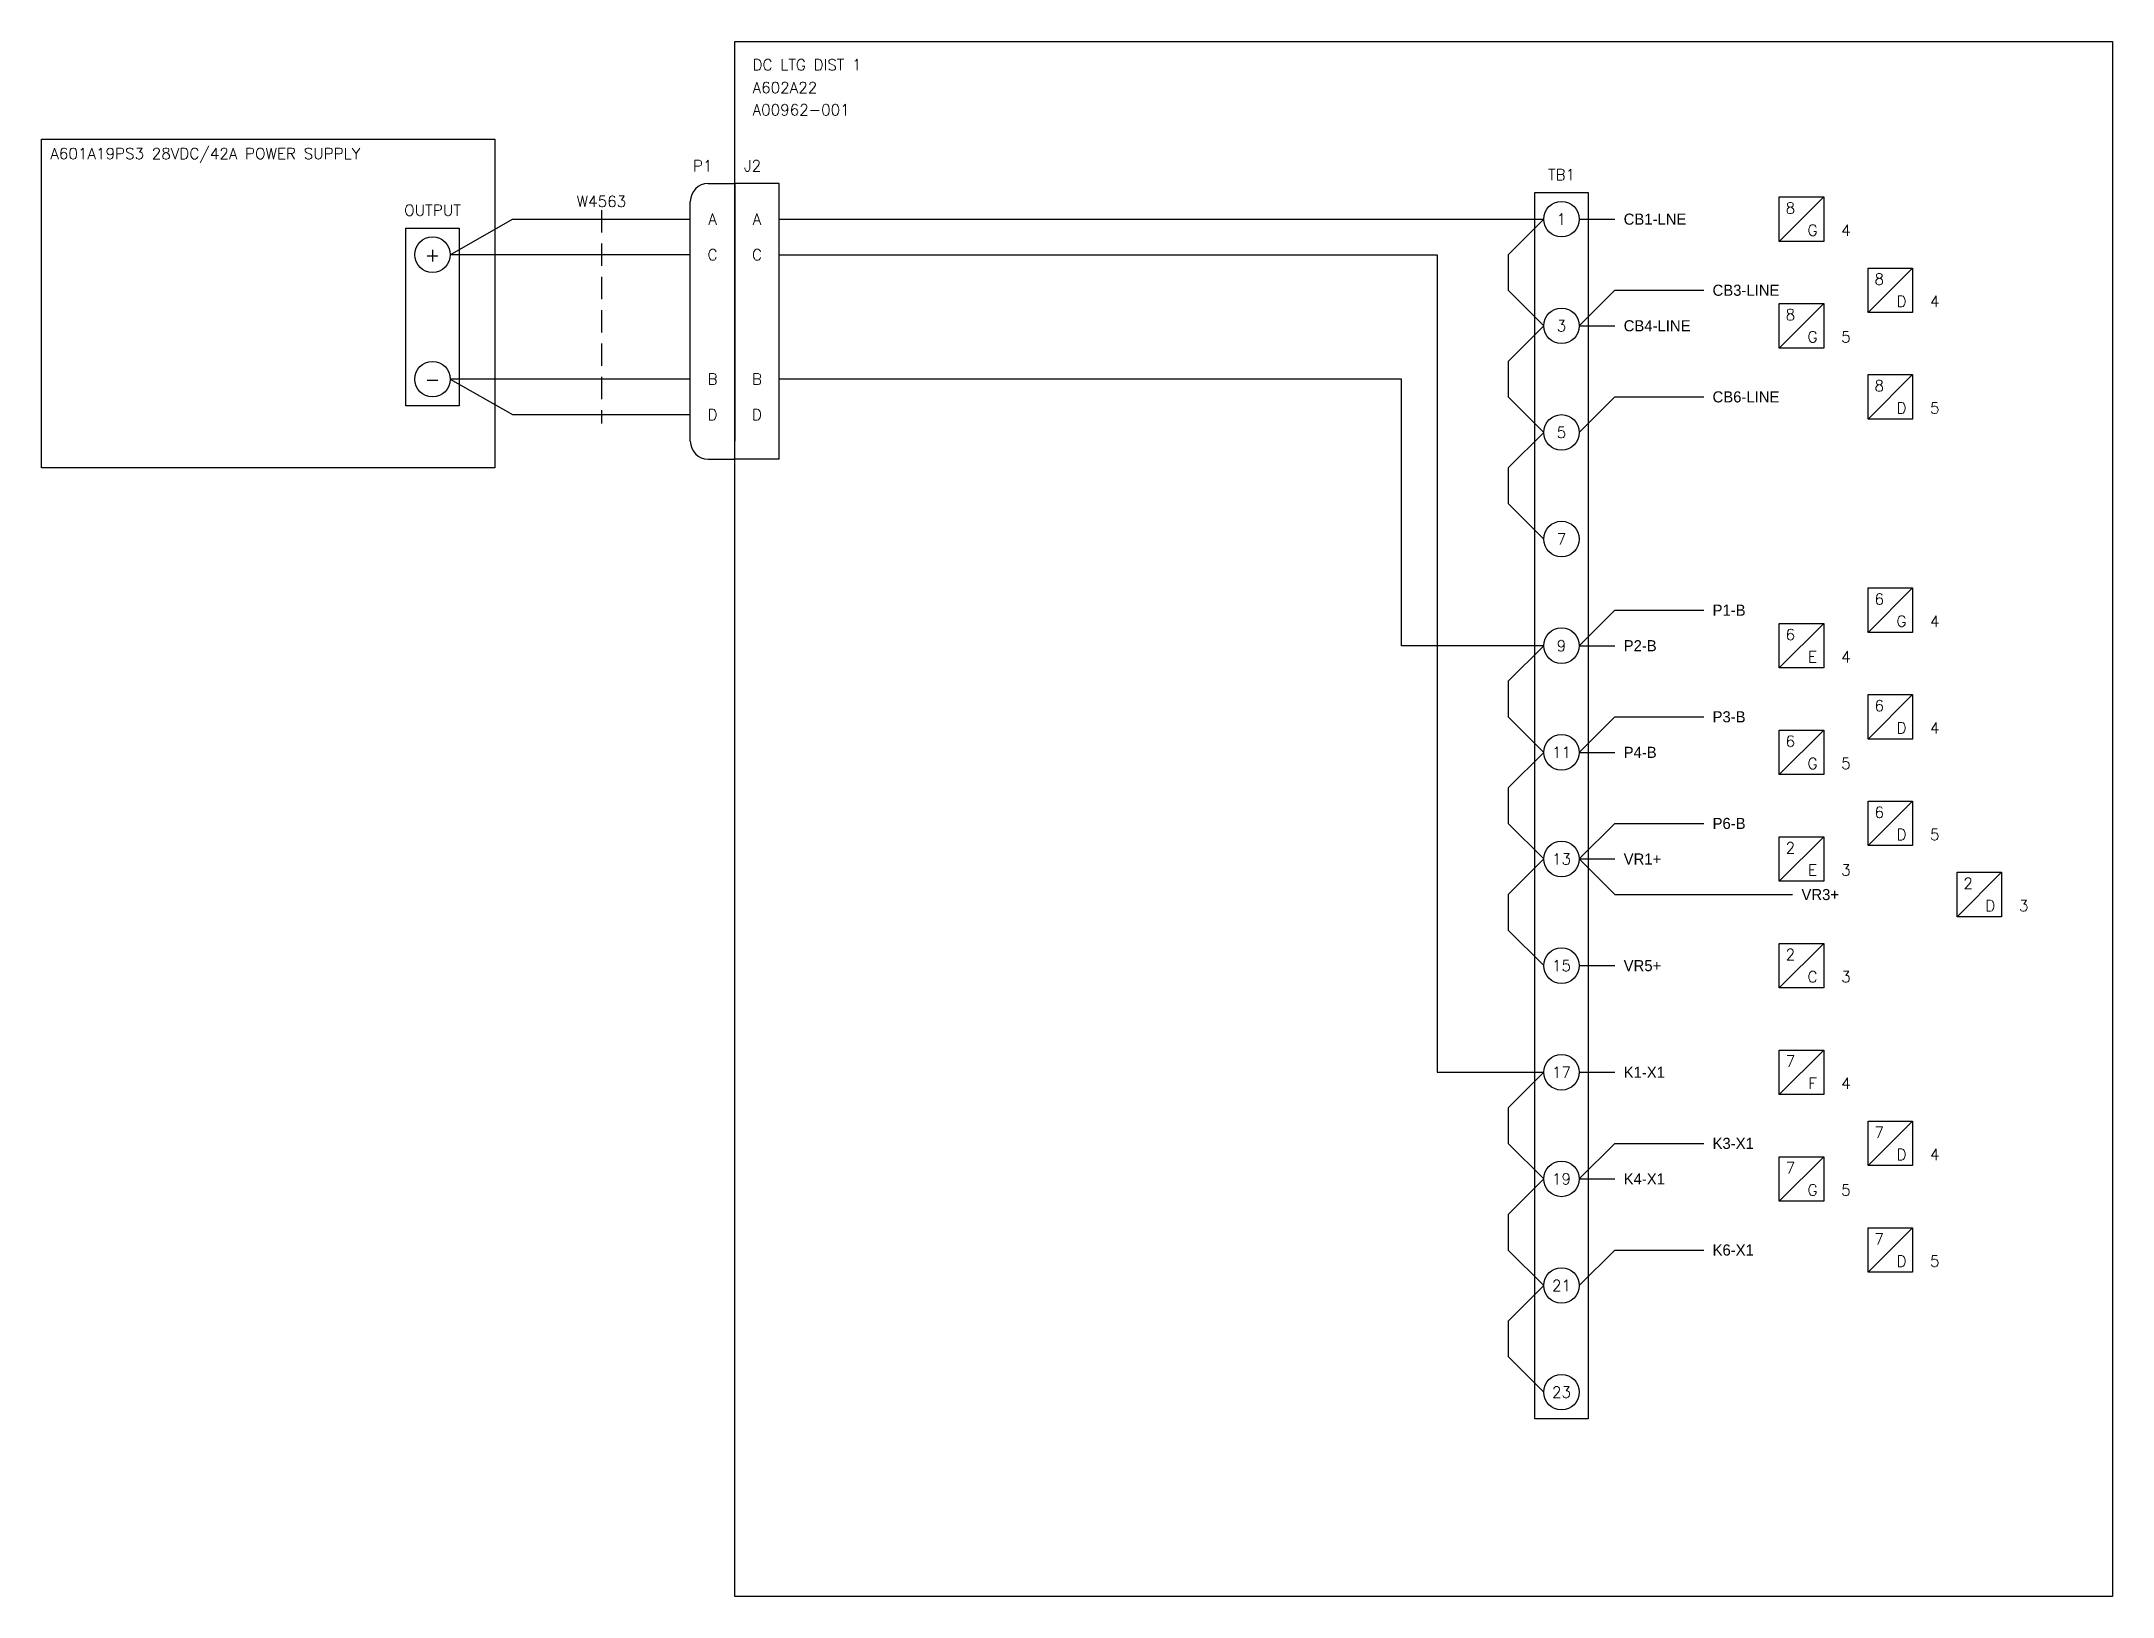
# Model space of a CAD drawing. Extents: x -29 to 207, y 0 to 19.
# Drawn here: x 1.3 to 24.6, y 0.9 to 18.4 of the extents above; entities that cross this region are included whole.
import ezdxf
from ezdxf.enums import TextEntityAlignment as Align

# ---------------------------------------------------------------- set-up
doc = ezdxf.new("R2010")
doc.units = 0
doc.header["$MEASUREMENT"] = 0
doc.linetypes.add('DASHED2', pattern=[0.375, 0.25, -0.125])
doc.linetypes.add('DGN5', pattern=[0.257567, 0.085856, -0.171711])
doc.layers.get('0').update_dxf_attribs({"linetype": 'CONTINUOUS'})
doc.styles.add('SCHEMATIC', font='romans.shx', dxfattribs={"height": 0.125})

msp = doc.modelspace()

# ---------------------------------------------------------------- texts
at = {"linetype": 'DGN5', "style": 'SCHEMATIC'}
for s, p in [('DC LTG DIST 1', (9.3, 18.2)), ('A602A22', (9.3, 17.943)), ('A00962-001', (9.3, 17.693))]:
    msp.add_text(s, height=0.125, dxfattribs=at).set_placement(p, align=Align.TOP_LEFT)
at = {"style": 'SCHEMATIC'}
msp.add_text('P1', height=0.125, dxfattribs=at).set_placement((8.85, 17), align=Align.MIDDLE_RIGHT)
for s, height, p in [('J2', 0.125, (9.3, 17)), ('TB1', 0.125, (18.4, 16.9)), ('OUTPUT', 0.125, (5.7, 16.5)), ('W4563', 0.125, (7.6, 16.6)), ('A', 0.125, (8.85, 16.4)), ('A', 0.125, (9.35, 16.4)), ('1', 0.125, (18.4, 16.4)), ('+', 0.156, (5.7, 16)), ('C', 0.125, (8.85, 16)), ('C', 0.125, (9.35, 16)), ('3', 0.125, (18.4, 15.2)), ('-', 0.156, (5.7, 14.6)), ('B', 0.125, (8.85, 14.6)), ('B', 0.125, (9.35, 14.6)), ('D', 0.125, (8.85, 14.2)), ('D', 0.125, (9.35, 14.2)), ('5', 0.125, (18.4, 14)), ('7', 0.125, (18.4, 12.8)), ('9', 0.125, (18.4, 11.6)), ('11', 0.125, (18.4, 10.4)), ('13', 0.125, (18.4, 9.2)), ('15', 0.125, (18.4, 8)), ('17', 0.125, (18.4, 6.8)), ('19', 0.125, (18.4, 5.6)), ('21', 0.125, (18.4, 4.4)), ('23', 0.125, (18.4, 3.2))]:
    msp.add_text(s, height=height, dxfattribs=at).set_placement(p, align=Align.MIDDLE_CENTER)
at = {"insert": (1.4, 17.2), "char_height": 0.125, "width": 5.3, "attachment_point": 1, "style": 'SCHEMATIC'}
msp.add_mtext('A601A19PS3 28VDC/42A POWER SUPPLY', dxfattribs=at)

# ---------------------------------------------------------------- blocks, each defined once
blk = doc.blocks.new('DEST_TO')
for p, q in [((2.25, -0.25), (2.75, 0.25)), ((0, 0), (0.4, 0))]:
    blk.add_line(p, q)
blk.add_lwpolyline([(2.25, 0.25), (2.75, 0.25), (2.75, -0.25), (2.25, -0.25)], close=True)
blk.add_attdef('CONTACT_REFDES', text='', height=0.125).set_placement((0.5, 0), align=Align.MIDDLE_LEFT)
at = {"style": 'SCHEMATIC'}
for p in [(2.375, 0.125), (2.625, -0.125)]:
    blk.add_attdef('X', text='', height=0.125, dxfattribs=at).set_placement(p, align=Align.MIDDLE)
for tag, p in [('DWG_TITLE', (3.3, 0)), ('DWG_#', (3.3, -0.2))]:
    blk.add_attdef(tag, p, '', height=0.125)
blk.add_attdef('X', text='', height=0.125, dxfattribs=at).set_placement((3, -0.125), align=Align.MIDDLE_CENTER)

# ---------------------------------------------------------------- linework, layer by layer
for p, q in [((8.8, 16.8), (9.1, 16.8)), ((9.6, 16.8), (9.1, 16.8)), ((9.1, 16.8), (9.1, 13.9)), ((9.1, 16.8), (9.1, 13.9)), ((9.6, 13.7), (9.6, 16.8)), ((8.6, 13.9), (8.6, 16.6)), ((18.2, 16.4), (17.8, 16)), ((17.8, 16), (17.8, 15.6)), ((18.2, 15.2), (17.8, 15.6)), ((18.6, 15.2), (19, 15.6)), ((19, 15.6), (19.6, 15.6)), ((18.2, 15.2), (17.8, 14.8)), ((17.8, 14.8), (17.8, 14.4)), ((18.2, 14), (17.8, 14.4)), ((18.6, 14), (19, 14.4)), ((19, 14.4), (19.6, 14.4)), ((18.2, 14), (17.8, 13.6)), ((8.8, 13.7), (9.1, 13.7)), ((9.6, 13.7), (9.1, 13.7)), ((17.8, 13.6), (17.8, 13.2)), ((18.2, 12.8), (17.8, 13.2)), ((18.6, 11.6), (19, 12)), ((19, 12), (19.6, 12)), ((18.2, 11.6), (17.8, 11.2)), ((17.8, 11.2), (17.8, 10.8)), ((18.2, 10.4), (17.8, 10.8)), ((18.6, 10.4), (19, 10.8)), ((19, 10.8), (19.6, 10.8)), ((18.2, 10.4), (17.8, 10)), ((17.8, 10), (17.8, 9.6)), ((18.2, 9.2), (17.8, 9.6)), ((18.6, 9.2), (19, 9.6)), ((19, 9.6), (19.6, 9.6)), ((18.2, 9.2), (17.8, 8.8)), ((18.6, 9.2), (19, 8.8)), ((17.8, 8.8), (17.8, 8.4)), ((19, 8.8), (19.6, 8.8)), ((19.6, 8.8), (20.6, 8.8)), ((18.2, 8), (17.8, 8.4)), ((18.2, 6.8), (17.8, 6.4)), ((17.8, 6.4), (17.8, 6)), ((18.2, 5.6), (17.8, 6)), ((18.6, 5.6), (19, 6)), ((19, 6), (19.6, 6)), ((18.2, 5.6), (17.8, 5.2)), ((17.8, 5.2), (17.8, 4.8)), ((18.2, 4.4), (17.8, 4.8)), ((18.6, 4.4), (19, 4.8)), ((19, 4.8), (19.6, 4.8)), ((18.2, 4.4), (17.8, 4)), ((17.8, 4), (17.8, 3.6)), ((18.2, 3.2), (17.8, 3.6))]:
    msp.add_line(p, q)
at = {"linetype": 'DASHED2'}
msp.add_line((7.6, 16.5), (7.6, 14.1), dxfattribs=at)
for points in [[(9.1, 0.9), (9.1, 18.4), (24.6, 18.4), (24.6, 0.9), (9.1, 0.9)], [(8.6, 16), (5.9, 16), (6.6, 16.4), (8.6, 16.4)], [(9.6, 16.4), (14, 16.4), (15.8, 16.4), (18.2, 16.4)], [(9.6, 16), (17, 16), (17, 6.8), (18.2, 6.8)], [(8.6, 14.6), (5.9, 14.6), (6.6, 14.2), (8.6, 14.2)], [(18.2, 11.6), (16.6, 11.6), (16.6, 14.6), (9.6, 14.6)], [(15.988, 0.9), (13.1, 0.9), (9.1, 0.9)]]:
    msp.add_lwpolyline(points)
for points in [[(1.3, 17.3), (6.4, 17.3), (6.4, 13.6), (1.3, 13.6)], [(18.1, 16.7), (18.7, 16.7), (18.7, 2.9), (18.1, 2.9)], [(5.4, 16.3), (6, 16.3), (6, 14.3), (5.4, 14.3)]]:
    msp.add_lwpolyline(points, close=True)
for centre in [(18.4, 16.4), (5.7, 16), (18.4, 15.2), (5.7, 14.6), (18.4, 14), (18.4, 12.8), (18.4, 11.6), (18.4, 10.4), (18.4, 9.2), (18.4, 8), (18.4, 6.8), (18.4, 5.6), (18.4, 4.4), (18.4, 3.2)]:
    msp.add_circle(centre, 0.2)
for centre, start, end in [((8.8, 16.6), 90, 180), ((8.8, 13.9), 180, 270)]:
    msp.add_arc(centre, 0.2, start, end)

# ---------------------------------------------------------------- block references
ref = msp.add_blockref('DEST_TO', (18.6, 16.4))
ref.add_attrib('X', 'G', dxfattribs={"height": 0.125, "style": 'SCHEMATIC'}).set_placement((21.225, 16.275), align=Align.MIDDLE)
ref.add_attrib('X', '8', dxfattribs={"height": 0.125, "style": 'SCHEMATIC'}).set_placement((20.975, 16.525), align=Align.MIDDLE)
ref.add_attrib('X', '4', dxfattribs={"height": 0.125, "style": 'SCHEMATIC'}).set_placement((21.6, 16.275), align=Align.MIDDLE_CENTER)
ref.add_attrib('CONTACT_REFDES', 'CB1-LNE', dxfattribs={"height": 0.125}).set_placement((19.1, 16.4), align=Align.MIDDLE_LEFT)
ref = msp.add_blockref('DEST_TO', (19.6, 15.6))
ref.add_attrib('X', 'D', dxfattribs={"height": 0.125, "style": 'SCHEMATIC'}).set_placement((22.225, 15.475), align=Align.MIDDLE)
ref.add_attrib('X', '8', dxfattribs={"height": 0.125, "style": 'SCHEMATIC'}).set_placement((21.975, 15.725), align=Align.MIDDLE)
ref.add_attrib('X', '4', dxfattribs={"height": 0.125, "style": 'SCHEMATIC'}).set_placement((22.6, 15.475), align=Align.MIDDLE_CENTER)
ref.add_attrib('CONTACT_REFDES', 'CB3-LINE', dxfattribs={"height": 0.125}).set_placement((20.1, 15.6), align=Align.MIDDLE_LEFT)
ref = msp.add_blockref('DEST_TO', (18.6, 15.2))
ref.add_attrib('X', 'G', dxfattribs={"height": 0.125, "style": 'SCHEMATIC'}).set_placement((21.225, 15.075), align=Align.MIDDLE)
ref.add_attrib('X', '8', dxfattribs={"height": 0.125, "style": 'SCHEMATIC'}).set_placement((20.975, 15.325), align=Align.MIDDLE)
ref.add_attrib('X', '5', dxfattribs={"height": 0.125, "style": 'SCHEMATIC'}).set_placement((21.6, 15.075), align=Align.MIDDLE_CENTER)
ref.add_attrib('CONTACT_REFDES', 'CB4-LINE', dxfattribs={"height": 0.125}).set_placement((19.1, 15.2), align=Align.MIDDLE_LEFT)
ref = msp.add_blockref('DEST_TO', (19.6, 14.4))
ref.add_attrib('X', 'D', dxfattribs={"height": 0.125, "style": 'SCHEMATIC'}).set_placement((22.225, 14.275), align=Align.MIDDLE)
ref.add_attrib('X', '8', dxfattribs={"height": 0.125, "style": 'SCHEMATIC'}).set_placement((21.975, 14.525), align=Align.MIDDLE)
ref.add_attrib('X', '5', dxfattribs={"height": 0.125, "style": 'SCHEMATIC'}).set_placement((22.6, 14.275), align=Align.MIDDLE_CENTER)
ref.add_attrib('CONTACT_REFDES', 'CB6-LINE', dxfattribs={"height": 0.125}).set_placement((20.1, 14.4), align=Align.MIDDLE_LEFT)
ref = msp.add_blockref('DEST_TO', (19.6, 12))
ref.add_attrib('X', 'G', dxfattribs={"height": 0.125, "style": 'SCHEMATIC'}).set_placement((22.225, 11.875), align=Align.MIDDLE)
ref.add_attrib('X', '6', dxfattribs={"height": 0.125, "style": 'SCHEMATIC'}).set_placement((21.975, 12.125), align=Align.MIDDLE)
ref.add_attrib('X', '4', dxfattribs={"height": 0.125, "style": 'SCHEMATIC'}).set_placement((22.6, 11.875), align=Align.MIDDLE_CENTER)
ref.add_attrib('CONTACT_REFDES', 'P1-B', dxfattribs={"height": 0.125}).set_placement((20.1, 12), align=Align.MIDDLE_LEFT)
ref = msp.add_blockref('DEST_TO', (18.6, 11.6))
ref.add_attrib('X', 'E', dxfattribs={"height": 0.125, "style": 'SCHEMATIC'}).set_placement((21.225, 11.475), align=Align.MIDDLE)
ref.add_attrib('X', '6', dxfattribs={"height": 0.125, "style": 'SCHEMATIC'}).set_placement((20.975, 11.725), align=Align.MIDDLE)
ref.add_attrib('X', '4', dxfattribs={"height": 0.125, "style": 'SCHEMATIC'}).set_placement((21.6, 11.475), align=Align.MIDDLE_CENTER)
ref.add_attrib('CONTACT_REFDES', 'P2-B', dxfattribs={"height": 0.125}).set_placement((19.1, 11.6), align=Align.MIDDLE_LEFT)
ref = msp.add_blockref('DEST_TO', (19.6, 10.8))
ref.add_attrib('X', 'D', dxfattribs={"height": 0.125, "style": 'SCHEMATIC'}).set_placement((22.225, 10.675), align=Align.MIDDLE)
ref.add_attrib('X', '6', dxfattribs={"height": 0.125, "style": 'SCHEMATIC'}).set_placement((21.975, 10.925), align=Align.MIDDLE)
ref.add_attrib('X', '4', dxfattribs={"height": 0.125, "style": 'SCHEMATIC'}).set_placement((22.6, 10.675), align=Align.MIDDLE_CENTER)
ref.add_attrib('CONTACT_REFDES', 'P3-B', dxfattribs={"height": 0.125}).set_placement((20.1, 10.8), align=Align.MIDDLE_LEFT)
ref = msp.add_blockref('DEST_TO', (18.6, 10.4))
ref.add_attrib('X', 'G', dxfattribs={"height": 0.125, "style": 'SCHEMATIC'}).set_placement((21.225, 10.275), align=Align.MIDDLE)
ref.add_attrib('X', '6', dxfattribs={"height": 0.125, "style": 'SCHEMATIC'}).set_placement((20.975, 10.525), align=Align.MIDDLE)
ref.add_attrib('X', '5', dxfattribs={"height": 0.125, "style": 'SCHEMATIC'}).set_placement((21.6, 10.275), align=Align.MIDDLE_CENTER)
ref.add_attrib('CONTACT_REFDES', 'P4-B', dxfattribs={"height": 0.125}).set_placement((19.1, 10.4), align=Align.MIDDLE_LEFT)
ref = msp.add_blockref('DEST_TO', (19.6, 9.6))
ref.add_attrib('X', 'D', dxfattribs={"height": 0.125, "style": 'SCHEMATIC'}).set_placement((22.225, 9.475), align=Align.MIDDLE)
ref.add_attrib('X', '6', dxfattribs={"height": 0.125, "style": 'SCHEMATIC'}).set_placement((21.975, 9.725), align=Align.MIDDLE)
ref.add_attrib('X', '5', dxfattribs={"height": 0.125, "style": 'SCHEMATIC'}).set_placement((22.6, 9.475), align=Align.MIDDLE_CENTER)
ref.add_attrib('CONTACT_REFDES', 'P6-B', dxfattribs={"height": 0.125}).set_placement((20.1, 9.6), align=Align.MIDDLE_LEFT)
ref = msp.add_blockref('DEST_TO', (18.6, 9.2))
ref.add_attrib('X', 'E', dxfattribs={"height": 0.125, "style": 'SCHEMATIC'}).set_placement((21.225, 9.075), align=Align.MIDDLE)
ref.add_attrib('X', '2', dxfattribs={"height": 0.125, "style": 'SCHEMATIC'}).set_placement((20.975, 9.325), align=Align.MIDDLE)
ref.add_attrib('X', '3', dxfattribs={"height": 0.125, "style": 'SCHEMATIC'}).set_placement((21.6, 9.075), align=Align.MIDDLE_CENTER)
ref.add_attrib('CONTACT_REFDES', 'VR1+', dxfattribs={"height": 0.125}).set_placement((19.1, 9.2), align=Align.MIDDLE_LEFT)
ref = msp.add_blockref('DEST_TO', (20.6, 8.8))
ref.add_attrib('X', 'D', dxfattribs={"height": 0.125, "style": 'SCHEMATIC'}).set_placement((23.225, 8.675), align=Align.MIDDLE)
ref.add_attrib('X', '2', dxfattribs={"height": 0.125, "style": 'SCHEMATIC'}).set_placement((22.975, 8.925), align=Align.MIDDLE)
ref.add_attrib('X', '3', dxfattribs={"height": 0.125, "style": 'SCHEMATIC'}).set_placement((23.6, 8.675), align=Align.MIDDLE_CENTER)
ref.add_attrib('CONTACT_REFDES', 'VR3+', dxfattribs={"height": 0.125}).set_placement((21.1, 8.8), align=Align.MIDDLE_LEFT)
ref = msp.add_blockref('DEST_TO', (18.6, 8))
ref.add_attrib('X', 'C', dxfattribs={"height": 0.125, "style": 'SCHEMATIC'}).set_placement((21.225, 7.875), align=Align.MIDDLE)
ref.add_attrib('X', '2', dxfattribs={"height": 0.125, "style": 'SCHEMATIC'}).set_placement((20.975, 8.125), align=Align.MIDDLE)
ref.add_attrib('X', '3', dxfattribs={"height": 0.125, "style": 'SCHEMATIC'}).set_placement((21.6, 7.875), align=Align.MIDDLE_CENTER)
ref.add_attrib('CONTACT_REFDES', 'VR5+', dxfattribs={"height": 0.125}).set_placement((19.1, 8), align=Align.MIDDLE_LEFT)
ref = msp.add_blockref('DEST_TO', (18.6, 6.8))
ref.add_attrib('X', 'F', dxfattribs={"height": 0.125, "style": 'SCHEMATIC'}).set_placement((21.225, 6.675), align=Align.MIDDLE)
ref.add_attrib('X', '7', dxfattribs={"height": 0.125, "style": 'SCHEMATIC'}).set_placement((20.975, 6.925), align=Align.MIDDLE)
ref.add_attrib('X', '4', dxfattribs={"height": 0.125, "style": 'SCHEMATIC'}).set_placement((21.6, 6.675), align=Align.MIDDLE_CENTER)
ref.add_attrib('CONTACT_REFDES', 'K1-X1', dxfattribs={"height": 0.125}).set_placement((19.1, 6.8), align=Align.MIDDLE_LEFT)
ref = msp.add_blockref('DEST_TO', (19.6, 6))
ref.add_attrib('X', 'D', dxfattribs={"height": 0.125, "style": 'SCHEMATIC'}).set_placement((22.225, 5.875), align=Align.MIDDLE)
ref.add_attrib('X', '7', dxfattribs={"height": 0.125, "style": 'SCHEMATIC'}).set_placement((21.975, 6.125), align=Align.MIDDLE)
ref.add_attrib('X', '4', dxfattribs={"height": 0.125, "style": 'SCHEMATIC'}).set_placement((22.6, 5.875), align=Align.MIDDLE_CENTER)
ref.add_attrib('CONTACT_REFDES', 'K3-X1', dxfattribs={"height": 0.125}).set_placement((20.1, 6), align=Align.MIDDLE_LEFT)
ref = msp.add_blockref('DEST_TO', (18.6, 5.6))
ref.add_attrib('X', 'G', dxfattribs={"height": 0.125, "style": 'SCHEMATIC'}).set_placement((21.225, 5.475), align=Align.MIDDLE)
ref.add_attrib('X', '7', dxfattribs={"height": 0.125, "style": 'SCHEMATIC'}).set_placement((20.975, 5.725), align=Align.MIDDLE)
ref.add_attrib('X', '5', dxfattribs={"height": 0.125, "style": 'SCHEMATIC'}).set_placement((21.6, 5.475), align=Align.MIDDLE_CENTER)
ref.add_attrib('CONTACT_REFDES', 'K4-X1', dxfattribs={"height": 0.125}).set_placement((19.1, 5.6), align=Align.MIDDLE_LEFT)
ref = msp.add_blockref('DEST_TO', (19.6, 4.8))
ref.add_attrib('X', 'D', dxfattribs={"height": 0.125, "style": 'SCHEMATIC'}).set_placement((22.225, 4.675), align=Align.MIDDLE)
ref.add_attrib('X', '7', dxfattribs={"height": 0.125, "style": 'SCHEMATIC'}).set_placement((21.975, 4.925), align=Align.MIDDLE)
ref.add_attrib('X', '5', dxfattribs={"height": 0.125, "style": 'SCHEMATIC'}).set_placement((22.6, 4.675), align=Align.MIDDLE_CENTER)
ref.add_attrib('CONTACT_REFDES', 'K6-X1', dxfattribs={"height": 0.125}).set_placement((20.1, 4.8), align=Align.MIDDLE_LEFT)

msp.set_redraw_order([(e.dxf.handle, doc.entitydb.next_handle()) for e in msp.query("TEXT MTEXT ATTDEF DIMENSION ARC_DIMENSION")])  # texts and dimensions are drawn at this point

doc.saveas('drawing.dxf')
